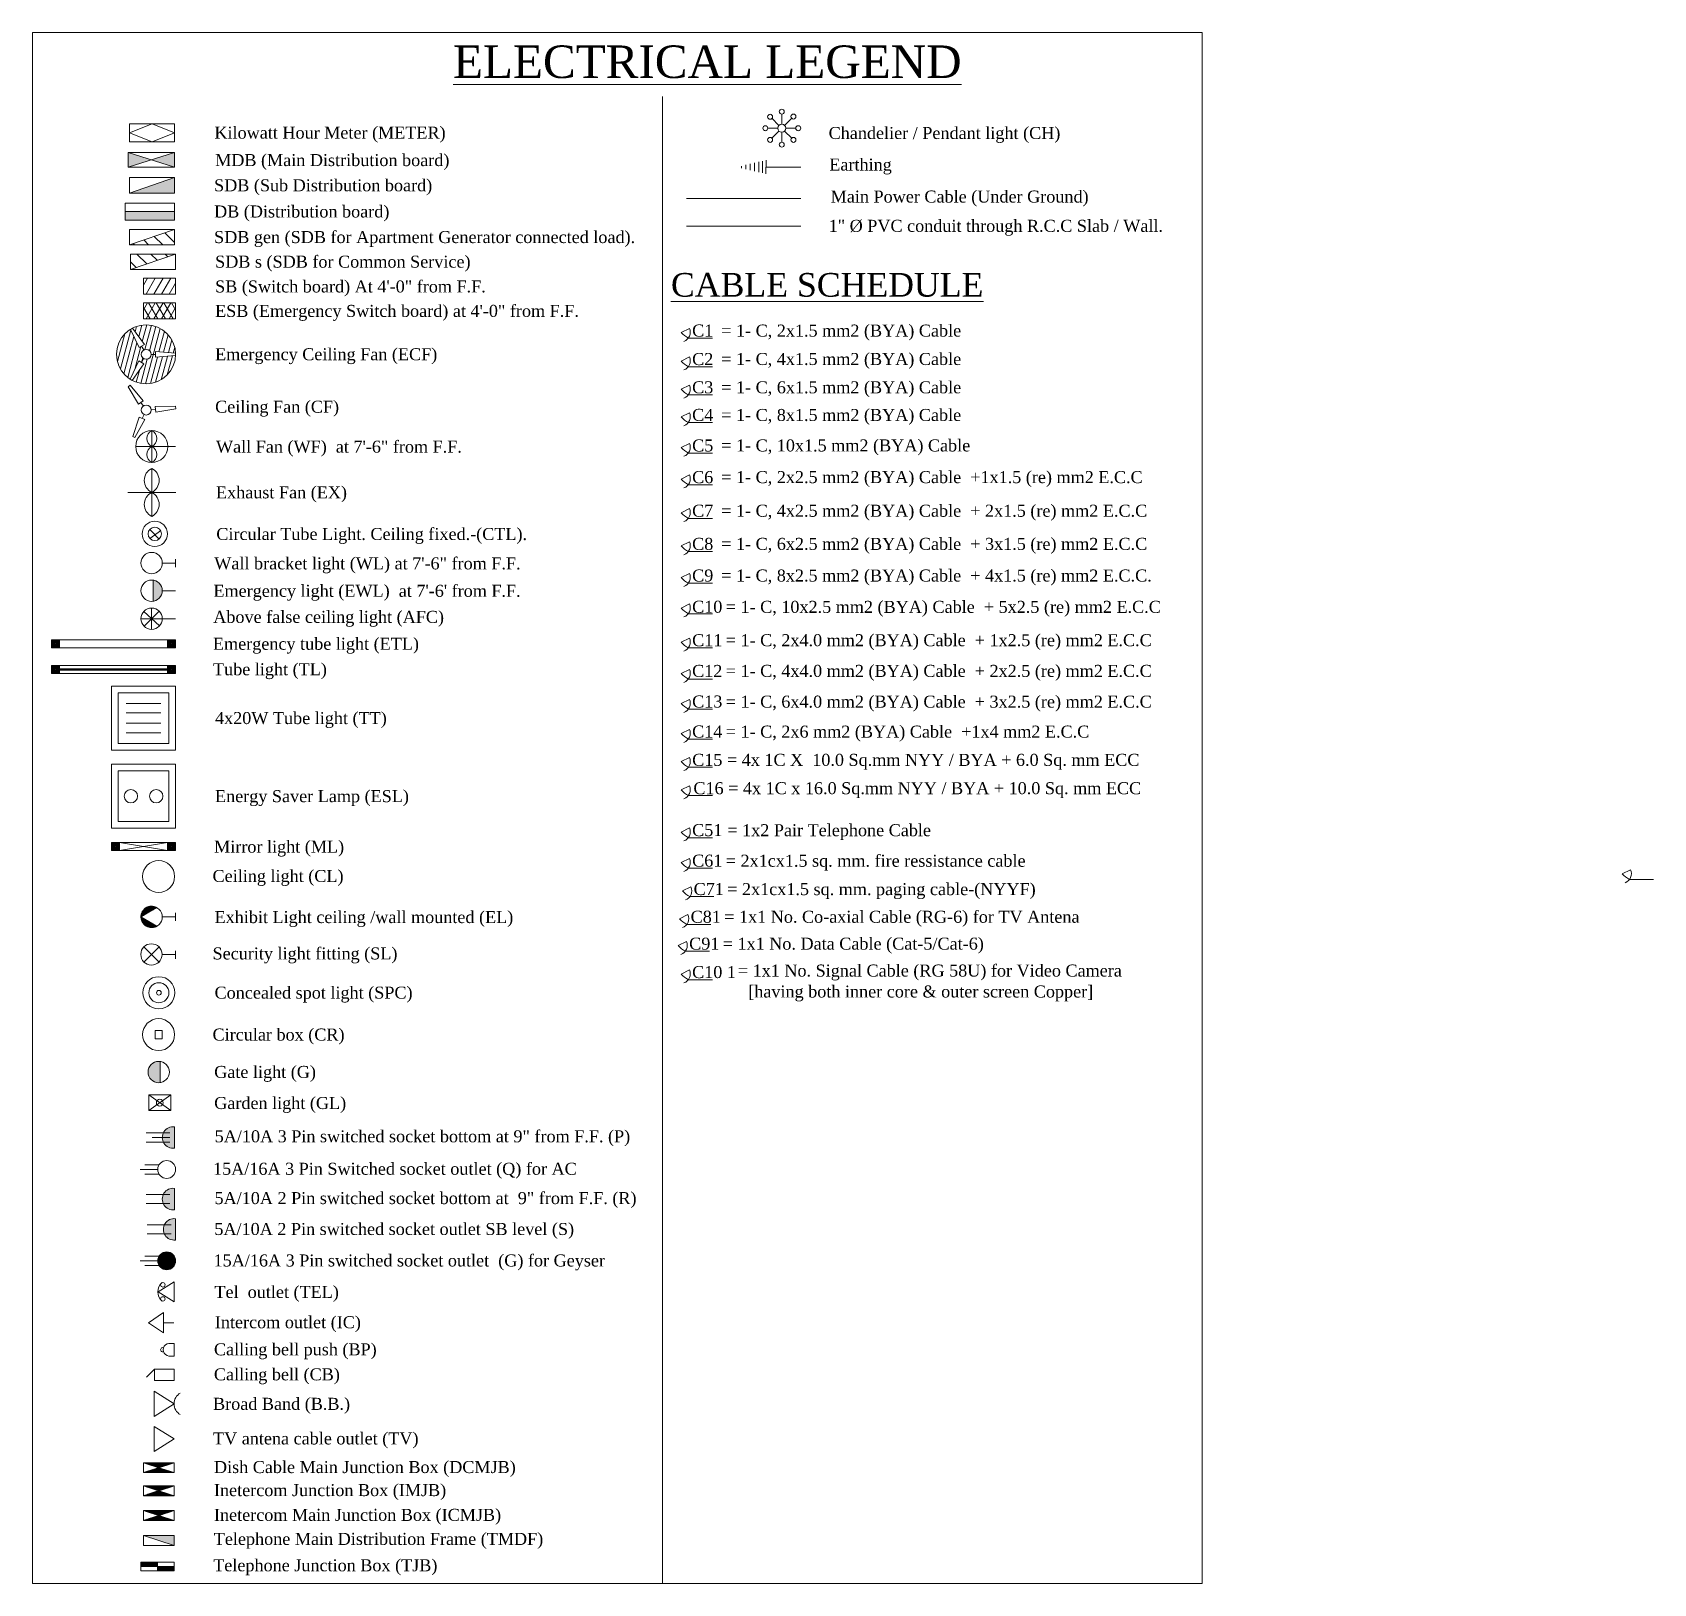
# Model space of a CAD drawing. Header units: inches. Extents: x 845 to 17085, y 908 to 10810.
# Drawn here: x 16275 to 17085, y 9425 to 10200 of the extents above; entities that cross this region are included whole.
import ezdxf

# ---------------------------------------------------------------- set-up
doc = ezdxf.new("R2010")
doc.units = ezdxf.units.IN
doc.header["$LTSCALE"] = 15
doc.header["$MEASUREMENT"] = 0
doc.linetypes.add('HIDDEN', pattern=[0.375, 0.25, -0.125])
for name, color, linetype, lineweight in [('E. Fixture', 6, 'Continuous', 20), ('ETEXT', 152, 'Continuous', 5), ('G-FIX', 4, 'Continuous', 9), ('HATCH', 251, 'Continuous', 5), ('L-TXT', 255, 'Continuous', 9)]:
    doc.layers.add(name, color=color, linetype=linetype, lineweight=lineweight)
doc.styles.add('JASIM', font='times.ttf')

msp = doc.modelspace()

# ---------------------------------------------------------------- texts
at = {"layer": 'ETEXT', "color": 3, "lineweight": 5, "style": 'JASIM'}
for s, height, p in [('%%UELECTRICAL LEGEND', 16.2422, (16485.51, 10177.2)), ('%%UCABLE SCHEDULE', 11.8125, (16594.42, 10067.91))]:
    msp.add_text(s, height=height, dxfattribs=at).set_placement(p)
at = {"layer": 'ETEXT', "lineweight": 5, "style": 'JASIM'}
for s, p in [('Kilowatt Hour Meter (METER)', (16366.3, 10146.87)), ('Chandelier / Pendant light (CH)', (16673.2, 10146.7)), ('MDB (Main Distribution board)', (16366.67, 10133.16)), ('Earthing', (16673.54, 10130.92)), ('SDB (Sub Distribution board)', (16366.13, 10120.55)), ('Main Power Cable (Under Ground)', (16674.23, 10114.92)), ('DB (Distribution board)', (16366.13, 10107.47)), ('SDB gen (SDB for Apartment Generator connected load).', (16366.13, 10094.69)), ('1" %%c PVC conduit through R.C.C Slab / Wall.', (16673.2, 10100.3)), ('SDB s (SDB for Common Service)', (16366.65, 10082.39)), ('SB (Switch board) At 4\'-0" from F.F.', (16366.65, 10070)), ('ESB (Emergency Switch board) at 4\'-0" from F.F.', (16366.65, 10057.78)), ('C1', (16604.99, 10047.98)), ('= 1- C, 2x1.5 mm2 (BYA) Cable', (16619.53, 10047.94)), ('Emergency Ceiling Fan (ECF)', (16366.65, 10036.13)), ('C2', (16604.99, 10033.72)), ('= 1- C, 4x1.5 mm2 (BYA) Cable', (16619.53, 10033.75)), ('C3', (16604.99, 10019.61)), ('= 1- C, 6x1.5 mm2 (BYA) Cable', (16619.53, 10019.6)), ('Ceiling Fan (CF)', (16366.65, 10009.9)), ('C4', (16604.99, 10005.81)), ('= 1- C, 8x1.5 mm2 (BYA) Cable', (16619.53, 10005.78)), ('Wall Fan (WF)  at 7\'-6" from F.F.', (16367.07, 9989.94)), ('C5', (16604.99, 9990.53)), ('= 1- C, 10x1.5 mm2 (BYA) Cable', (16619.53, 9990.55)), ('C6', (16604.99, 9974.71)), ('= 1- C, 2x2.5 mm2 (BYA) Cable  +1x1.5 (re) mm2 E.C.C', (16619.53, 9974.72)), ('Exhaust Fan (EX)', (16367.1, 9967.1)), ('C7', (16604.99, 9957.92)), ('= 1- C, 4x2.5 mm2 (BYA) Cable  + 2x1.5 (re) mm2 E.C.C', (16619.53, 9957.92)), ('Circular Tube Light. Ceiling fixed.-(CTL).', (16367.24, 9946.3)), ('C8', (16604.99, 9941.35)), ('= 1- C, 6x2.5 mm2 (BYA) Cable  + 3x1.5 (re) mm2 E.C.C', (16619.53, 9941.36)), ('Wall bracket light (WL) at 7\'-6" from F.F.', (16366.22, 9931.61)), ('C9', (16604.99, 9925.53)), ('= 1- C, 8x2.5 mm2 (BYA) Cable  + 4x1.5 (re) mm2 E.C.C.', (16619.53, 9925.53)), ("Emergency light (EWL)  at 7'-6' from F.F.", (16365.8, 9917.89)), ('C10', (16604.99, 9909.94)), (' = 1- C, 10x2.5 mm2 (BYA) Cable  + 5x2.5 (re) mm2 E.C.C', (16619.53, 9909.88)), ('Above false ceiling light (AFC)', (16365.73, 9904.87)), ('C11', (16604.99, 9893.2)), (' = 1- C, 2x4.0 mm2 (BYA) Cable  + 1x2.5 (re) mm2 E.C.C', (16619.53, 9893.22)), ('Emergency tube light (ETL)', (16365.58, 9891.44)), ('Tube light (TL)', (16365.61, 9878.7)), ('C12', (16604.99, 9877.86)), (' = 1- C, 4x4.0 mm2 (BYA) Cable  + 2x2.5 (re) mm2 E.C.C', (16619.53, 9877.88)), ('C13', (16604.99, 9862.57)), (' = 1- C, 6x4.0 mm2 (BYA) Cable  + 3x2.5 (re) mm2 E.C.C', (16619.53, 9862.51)), ('4x20W Tube light (TT)', (16366.6, 9854.3)), ('C14', (16604.99, 9847.58)), (' = 1- C, 2x6 mm2 (BYA) Cable  +1x4 mm2 E.C.C', (16619.53, 9847.53)), ('C15 = 4x 1C X  10.0 Sq.mm NYY / BYA + 6.0 Sq. mm ECC', (16605.02, 9833.42)), ('Energy Saver Lamp (ESL)', (16366.6, 9815.27)), ('C16 = 4x 1C x 16.0 Sq.mm NYY / BYA + 10.0 Sq. mm ECC', (16605.63, 9819.25)), ('C51', (16604.99, 9798.31)), (' = 1x2 Pair Telephone Cable', (16620.33, 9798.26)), ('Mirror light (ML)', (16366.15, 9790.04)), ('C61', (16604.99, 9783.06)), (' = 2x1cx1.5 sq. mm. fire ressistance cable', (16619.53, 9783)), ('Ceiling light (CL)', (16365.37, 9775.38)), ('C71', (16605.74, 9768.86)), (' = 2x1cx1.5 sq. mm. paging cable-(NYYF)', (16620.27, 9768.81)), ('Exhibit Light ceiling /wall mounted (EL)', (16366.38, 9754.85)), ('C81', (16604.25, 9755)), (' = 1x1 No. Co-axial Cable (RG-6) for TV Antena', (16618.78, 9755)), ('C91', (16603.5, 9741.56)), (' = 1x1 No. Data Cable (Cat-5/Cat-6)', (16618.03, 9741.56)), ('Security light fitting (SL)', (16365.37, 9736.67)), ('C10 1', (16604.99, 9727.36)), (' = 1x1 No. Signal Cable (RG 58U) for Video Camera', (16625.58, 9728.11)), ('Concealed spot light (SPC)', (16366.38, 9717.08)), ('  [having both inner core & outer screen Copper]', (16628.5, 9717.65)), ('Circular box (CR)', (16365.37, 9696.13)), ('Gate light (G)', (16366.19, 9677.45)), ('Garden light (GL)', (16366.19, 9661.92)), ('5A/10A 3 Pin switched socket bottom at 9" from F.F. (P)', (16366.44, 9645.28)), ('15A/16A 3 Pin Switched socket outlet (Q) for AC', (16365.61, 9629.06)), ('5A/10A 2 Pin switched socket bottom at  9" from F.F. (R)', (16366.35, 9614.4)), ('5A/10A 2 Pin switched socket outlet SB level (S)', (16366.28, 9598.96)), ('15A/16A 3 Pin switched socket outlet  (G) for Geyser', (16365.89, 9583.23)), ('Tel  outlet (TEL)', (16366.32, 9567.5)), ('Intercom outlet (IC)', (16366.51, 9552.37)), ('Calling bell push (BP)', (16366.07, 9538.81)), ('Calling bell (CB)', (16366.05, 9526.32)), ('Broad Band (B.B.)', (16365.61, 9511.58)), ('TV antena cable outlet (TV)', (16365.61, 9494.29)), ('Dish Cable Main Junction Box (DCMJB)', (16366.07, 9479.99)), ('Inetercom Junction Box (IMJB)', (16366.07, 9468.45)), ('Inetercom Main Junction Box (ICMJB)', (16366.07, 9456.09)), ('Telephone Main Distribution Frame (TMDF)', (16365.98, 9444.08)), ('Telephone Junction Box (TJB)', (16365.71, 9430.89))]:
    msp.add_text(s, height=6, dxfattribs=at).set_placement(p)

# ---------------------------------------------------------------- blocks, each defined once
blk = doc.blocks.new('hh')
at = {"layer": 'E. Fixture', "lineweight": 15}
h = blk.add_hatch(dxfattribs=at)
h.set_pattern_fill('ANSI31', color=256, style=0)
h.set_pattern_definition([(45, (-3.09985, 2.43314), (-0.088388348, 0.088388348), [])])
h.paths.add_polyline_path([(805.52, 250.04), (797.86, 247.57), (813.18, 247.57)])
h.paths.add_polyline_path([(813.18, 252.51), (797.86, 252.51), (805.52, 250.04)])
for points in [[(813.18, 252.51), (805.52, 250.04), (797.86, 252.51)], [(813.18, 247.57), (805.52, 250.04), (797.86, 247.57)]]:
    blk.add_lwpolyline(points, dxfattribs=at)
blk.add_lwpolyline([(797.86, 252.51), (813.18, 252.51), (813.18, 247.57), (797.86, 247.57)], close=True, dxfattribs=at)
blk = doc.blocks.new('kk')
at = {"layer": 'E. Fixture', "lineweight": 15}
h = blk.add_hatch(dxfattribs=at)
h.set_pattern_fill('ANSI31', color=256, style=0)
h.paths.add_polyline_path([(804.9, 220.72), (804.9, 222.87), (796.52, 222.87), (796.52, 220.72)])
h = blk.add_hatch(dxfattribs=at)
h.set_pattern_fill('ANSI31', color=256, style=0)
h.paths.add_polyline_path([(813.27, 218.58), (813.27, 220.72), (804.9, 220.72), (804.9, 218.58)])
for p, q in [((813.27, 220.72), (796.52, 220.72)), ((804.9, 222.87), (804.9, 218.58))]:
    blk.add_line(p, q, dxfattribs=at)
blk.add_lwpolyline([(796.52, 222.87), (813.27, 222.87), (813.27, 218.58), (796.52, 218.58)], close=True, dxfattribs=at)
blk = doc.blocks.new('82')
at = {"layer": 'E. Fixture'}
for p, q in [((1444.82, -4136.61), (1444.82, -4145.99)), ((1452.32, -4141.3), (1444.82, -4136.61)), ((1452.32, -4141.3), (1444.82, -4145.99))]:
    blk.add_line(p, q, dxfattribs=at)
blk = doc.blocks.new('122')
at = {"layer": 'E. Fixture'}
for p, q in [((27132.17, -3865.78), (27130.89, -3865.78)), ((27132.17, -3870.54), (27132.17, -3865.78)), ((27132.17, -3870.54), (27130.89, -3870.54))]:
    blk.add_line(p, q, dxfattribs=at)
for centre, radius, start, end in [((27127.94, -3868.15), 0.782, 69.6947, 293.2018), ((27130.55, -3868.16), 2.41, 81.89167, 278.10833)]:
    blk.add_arc(centre, radius, start, end, dxfattribs=at)
blk = doc.blocks.new('205')
at = {"layer": 'E. Fixture'}
for p, q in [((27100.62, -3883.85), (27107.93, -3883.85)), ((27100.62, -3883.85), (27100.62, -3888.02)), ((27110.88, -3886.8), (27107.93, -3883.85)), ((27107.93, -3888.02), (27107.93, -3883.85)), ((27100.62, -3888.02), (27107.93, -3888.02))]:
    blk.add_line(p, q, dxfattribs=at)
blk = doc.blocks.new('25')
at = {"layer": 'E. Fixture'}
for p, q in [((27123.97, -3857.76), (27129.6, -3853.92)), ((27129.6, -3853.92), (27129.6, -3861.59)), ((27123.97, -3857.76), (27129.6, -3861.59)), ((27133.46, -3857.76), (27129.6, -3857.76))]:
    blk.add_line(p, q, dxfattribs=at)
blk = doc.blocks.new('L4')
at = {"layer": 'E. Fixture'}
for radius in [8, 8, 5, 1.17]:
    blk.add_circle((39232.56, 28184.17), radius, dxfattribs=at)
blk = doc.blocks.new('05')
at = {"layer": 'E. Fixture'}
blk.add_hatch(color=256, dxfattribs=at).paths.add_polyline_path([(27124.32, -3822.56), (27124.32, -3814.56, 1.138442)])
for p, q in [((27124.32, -3822.56), (27124.32, -3814.56)), ((27122.65, -3816.83), (27113.67, -3816.83)), ((27122.65, -3820.28), (27113.67, -3820.28)), ((27122.65, -3818.56), (27115.97, -3818.56))]:
    blk.add_line(p, q, dxfattribs=at)
blk.add_arc((27123.8, -3818.56), 4.03, 82.59172, 277.40828, dxfattribs=at)
blk = doc.blocks.new('10')
at = {"layer": 'E. Fixture'}
blk.add_hatch(color=256, dxfattribs=at).paths.add_polyline_path([(27132.13, -3831.38), (27132.13, -3823.38, 1.138442)])
for p, q in [((27130.46, -3825.65), (27121.48, -3825.65)), ((27132.13, -3831.38), (27132.13, -3823.38)), ((27130.46, -3829.1), (27121.48, -3829.1))]:
    blk.add_line(p, q, dxfattribs=at)
blk.add_arc((27131.61, -3827.38), 4.03, 82.59172, 277.40828, dxfattribs=at)
blk = doc.blocks.new('gg')
at = {"layer": 'E. Fixture', "lineweight": 15}
blk.add_hatch(color=256, dxfattribs=at).paths.add_polyline_path([(813.18, 353.14, 1), (804.27, 353.14, 1)])
for p, q in [((804.27, 353.14), (795.46, 353.14)), ((804.86, 355.44), (797.88, 355.44)), ((804.86, 350.84), (797.88, 350.84))]:
    blk.add_line(p, q, dxfattribs=at)
blk.add_circle((808.72, 353.14), 4.46, dxfattribs=at)
blk = doc.blocks.new('ty')
at = {"layer": 'E. Fixture'}
for p, q in [((26271.05, -3659.09), (26277.05, -3655.34)), ((26277.05, -3662.84), (26277.05, -3655.34)), ((26271.05, -3659.09), (26277.05, -3662.84))]:
    blk.add_line(p, q, dxfattribs=at)
for centre in [(26272.88, -3656.43), (26272.88, -3661.74)]:
    blk.add_circle(centre, 0.844, dxfattribs=at)
blk.add_arc((26275.48, -3659.09), 4.5, 130.01966, 229.98034, dxfattribs=at)
blk = doc.blocks.new('69582')
at = {"layer": 'HATCH'}
for p, q in [((1428.68, -3959.17), (1452.68, -3959.17)), ((1428.68, -3983.17), (1428.68, -3959.17)), ((1452.68, -3959.17), (1452.68, -3983.17)), ((1431.18, -3961.67), (1450.18, -3961.67)), ((1431.18, -3980.67), (1431.18, -3961.67)), ((1450.18, -3961.67), (1450.18, -3980.67)), ((1452.68, -3983.17), (1428.68, -3983.17)), ((1450.18, -3980.67), (1431.18, -3980.67))]:
    blk.add_line(p, q, dxfattribs=at)
blk = doc.blocks.new('oo')
at = {"layer": 'E. Fixture', "lineweight": 15}
for p, q in [((755.23, 589.1), (809.18, 589.1)), ((755.23, 589.03), (809.18, 589.03)), ((755.23, 588.97), (809.18, 588.97)), ((755.23, 588.9), (809.18, 588.9)), ((755.23, 588.77), (809.18, 588.77)), ((755.23, 588.63), (809.18, 588.63)), ((755.23, 588.57), (809.18, 588.57)), ((755.23, 588.5), (809.18, 588.5)), ((755.23, 588.43), (809.18, 588.43)), ((755.23, 588.43), (809.18, 588.43))]:
    blk.add_line(p, q, dxfattribs=at)
at = {"layer": 'E. Fixture', "color": 5, "lineweight": 15}
blk.add_lwpolyline([(751.23, 590.77), (813.18, 590.77), (813.18, 586.76), (751.23, 586.76), (751.23, 590.77)], dxfattribs=at)
at = {"layer": 'HATCH', "lineweight": 15}
for points in [[(751.23, 590.77), (755.23, 590.77), (755.23, 586.76), (751.23, 586.76)], [(751.56, 590.43), (754.89, 590.43), (754.89, 587.1), (751.56, 587.1)], [(751.89, 590.1), (754.56, 590.1), (754.56, 587.43), (751.89, 587.43)], [(752.23, 589.77), (754.23, 589.77), (754.23, 587.76), (752.23, 587.76)], [(752.56, 589.43), (753.89, 589.43), (753.89, 588.1), (752.56, 588.1)], [(752.89, 589.1), (753.56, 589.1), (753.56, 588.43), (752.89, 588.43)], [(813.18, 590.77), (809.18, 590.77), (809.18, 586.76), (813.18, 586.76)], [(812.85, 590.43), (809.51, 590.43), (809.51, 587.1), (812.85, 587.1)], [(812.52, 590.1), (809.85, 590.1), (809.85, 587.43), (812.52, 587.43)], [(812.18, 589.77), (810.18, 589.77), (810.18, 587.76), (812.18, 587.76)], [(811.85, 589.43), (810.52, 589.43), (810.52, 588.1), (811.85, 588.1)], [(811.52, 589.1), (810.85, 589.1), (810.85, 588.43), (811.52, 588.43)]]:
    blk.add_lwpolyline(points, close=True, dxfattribs=at)
blk = doc.blocks.new('S')
at = {"layer": 'E. Fixture'}
for p, q in [((27102.5, -3564.5), (27101.4, -3580.7)), ((27104.4, -3564.5), (27102.5, -3564.5)), ((27104.4, -3564.5), (27106.1, -3580.6)), ((27082.5, -3599), (27095.8, -3589.7)), ((27095.8, -3589.7), (27098.2, -3593.8)), ((27106.1, -3580.6), (27101.4, -3580.7)), ((27103.5, -3584.1), (27103.5, -3580.7)), ((27111.1, -3589.7), (27108.7, -3593.8)), ((27124.4, -3599), (27111.1, -3589.7)), ((27082.5, -3599), (27083.5, -3600.7)), ((27083.5, -3600.7), (27098.2, -3593.8)), ((27100, -3590.1), (27097, -3591.8)), ((27106.9, -3590.1), (27109.9, -3591.8)), ((27123.4, -3600.7), (27108.7, -3593.8)), ((27124.4, -3599), (27123.4, -3600.7))]:
    blk.add_line(p, q, dxfattribs=at)
blk.add_circle((27103.5, -3588.1), 3.94, dxfattribs=at)
blk = doc.blocks.new('14')
at = {"layer": 'E. Fixture'}
for p, q in [((26233.99, -3909.11), (26233.99, -3891.11)), ((26224.99, -3900.11), (26242.99, -3900.11))]:
    blk.add_line(p, q, dxfattribs=at)
for centre, start, end in [((26229.49, -3902.36), 26.56402, 153.43598), ((26238.49, -3902.36), 26.56402, 153.43598), ((26229.49, -3897.86), 206.56402, 333.43598), ((26238.49, -3897.86), 206.56402, 333.43598)]:
    blk.add_arc(centre, 5.03, start, end, dxfattribs=at)
blk = doc.blocks.new('587')
at = {"layer": 'E. Fixture', "color": 252}
for p, q in [((26785.78, -3108.94), (26791.67, -3103.53)), ((26791.56, -3109.07), (26785.9, -3103.41)), ((26788.73, -3110.24), (26788.73, -3102.24)), ((26784.73, -3106.24), (26792.73, -3106.24))]:
    blk.add_line(p, q, dxfattribs=at)
at = {"layer": 'E. Fixture'}
blk.add_line((26792.73, -3106.24), (26797.73, -3106.24), dxfattribs=at)
blk.add_circle((26788.73, -3106.24), 4, dxfattribs=at)
blk = doc.blocks.new('tu')
at = {"layer": 'E. Fixture'}
for p, q in [((27127.2, -3640.35), (27127.2, -3628.35)), ((27121.06, -3634.35), (27118.26, -3634.35)), ((27133.2, -3634.35), (27121.2, -3634.35))]:
    blk.add_line(p, q, dxfattribs=at)
blk.add_circle((27127.2, -3634.35), 6, dxfattribs=at)
for centre, start, end in [((27128.7, -3631.35), 116.56402, 243.43598), ((27125.7, -3631.35), 296.56402, 63.43598), ((27128.7, -3637.35), 116.56402, 243.43598), ((27125.7, -3637.35), 296.56402, 63.43598)]:
    blk.add_arc(centre, 3.35, start, end, dxfattribs=at)
blk = doc.blocks.new('C')
at = {"layer": 'E. Fixture'}
blk.add_hatch(color=256, dxfattribs=at).paths.add_polyline_path([(27131.11, -3595.1), (27140.34, -3595.1), (27140.34, -3591.94)])
blk.add_line((27140.34, -3591.94), (27131.11, -3595.1), dxfattribs=at)
blk.add_lwpolyline([(27131.11, -3591.94), (27140.34, -3591.94), (27140.34, -3595.1), (27131.11, -3595.1), (27131.11, -3591.94)], dxfattribs=at)
blk = doc.blocks.new('02')
at = {"layer": 'E. Fixture', "lineweight": 5}
h = blk.add_hatch(dxfattribs=at)
h.set_pattern_fill('ANSI31', color=256, scale=20, angle=90, style=0)
h.set_pattern_definition([(135, (24854.75, 29892.603), (-1.76776695, -1.76776695), [])])
h.paths.add_polyline_path([(39229.64, 28526.87), (39229.64, 28523), (39240.91, 28526.87)])
at = {"layer": 'E. Fixture'}
blk.add_line((39240.91, 28526.87), (39229.64, 28523), dxfattribs=at)
blk.add_lwpolyline([(39229.64, 28526.87), (39240.91, 28526.87), (39240.91, 28523), (39229.64, 28523), (39229.64, 28526.87)], dxfattribs=at)
blk = doc.blocks.new('98')
at = {"layer": 'E. Fixture', "lineweight": 5}
h = blk.add_hatch(dxfattribs=at)
h.set_pattern_fill('ANSI31', color=251, scale=20, angle=90, style=0)
h.set_pattern_definition([(135, (24852.4953, 29864.744), (-1.76776695, -1.76776695), [])])
h.paths.add_polyline_path([(39240.91, 28545.31), (39240.91, 28549.18), (39229.64, 28545.31)])
at = {"layer": 'E. Fixture'}
blk.add_line((39240.91, 28549.18), (39229.64, 28545.31), dxfattribs=at)
blk.add_lwpolyline([(39229.64, 28549.18), (39240.91, 28549.18), (39240.91, 28545.31), (39229.64, 28545.31), (39229.64, 28549.18)], dxfattribs=at)
blk = doc.blocks.new('2')
at = {"layer": 'E. Fixture'}
blk.add_hatch(color=256, dxfattribs=at).paths.add_polyline_path([(27131.11, -3604.57), (27131.11, -3606.15), (27140.34, -3606.15), (27140.34, -3604.57)])
blk.add_line((27140.34, -3604.57), (27131.11, -3604.57), dxfattribs=at)
blk.add_lwpolyline([(27131.11, -3602.99), (27140.34, -3602.99), (27140.34, -3606.15), (27131.11, -3606.15), (27131.11, -3602.99)], dxfattribs=at)
blk = doc.blocks.new('L')
at = {"layer": 'E. Fixture'}
for p, q in [((27133.81, -3573.08), (27130.06, -3574.58)), ((27130.06, -3574.58), (27133.81, -3576.08)), ((27137.56, -3574.58), (27133.81, -3573.08)), ((27133.81, -3576.08), (27137.56, -3574.58))]:
    blk.add_line(p, q, dxfattribs=at)
blk.add_lwpolyline([(27130.06, -3573.08), (27137.56, -3573.08), (27137.56, -3576.08), (27130.06, -3576.08), (27130.06, -3573.08)], dxfattribs=at)
blk = doc.blocks.new('P')
at = {"layer": 'E. Fixture'}
h = blk.add_hatch(color=256, dxfattribs=at)
h.paths.add_polyline_path([(27133.98, -3585.76), (27139.76, -3587.62), (27139.76, -3583.91)])
h.paths.add_polyline_path([(27133.98, -3585.76), (27128.2, -3583.91), (27128.2, -3587.62)])
for p, q in [((27139.76, -3583.91), (27128.2, -3587.62)), ((27128.2, -3583.91), (27139.76, -3587.62))]:
    blk.add_line(p, q, dxfattribs=at)
blk.add_lwpolyline([(27128.2, -3583.91), (27139.76, -3583.91), (27139.76, -3587.62), (27128.2, -3587.62), (27128.2, -3583.91)], dxfattribs=at)
blk = doc.blocks.new('E2')
at = {"layer": 'E. Fixture', "color": 252}
for p, q in [((27081.9, -4056.14), (27081.9, -4056.89)), ((27083.51, -4055.75), (27083.52, -4057.26)), ((27085.13, -4055.36), (27085.14, -4057.62)), ((27086.74, -4054.97), (27086.76, -4057.99)), ((27088.36, -4054.58), (27088.38, -4058.35)), ((27089.79, -4054.24), (27089.82, -4058.68)), ((27091.05, -4053.93), (27091.08, -4058.96)), ((27104.1, -4056.35), (27091.06, -4056.45))]:
    blk.add_line(p, q, dxfattribs=at)
blk = doc.blocks.new('2635')
at = {"layer": 'E. Fixture'}
for p, q in [((1426.94, -4198.39), (1424.29, -4195.74)), ((1428, -4197.95), (1428, -4194.2)), ((1429.06, -4198.39), (1431.71, -4195.74)), ((1426.5, -4199.45), (1422.76, -4199.45)), ((1424.3, -4203.16), (1426.94, -4200.51)), ((1428, -4204.69), (1428, -4200.95)), ((1431.71, -4203.16), (1429.06, -4200.51)), ((1433.25, -4199.45), (1429.5, -4199.45))]:
    blk.add_line(p, q, dxfattribs=at)
for centre, radius in [((1423.62, -4195.17), 0.938), ((1428, -4193.26), 0.938), ((1432.37, -4195.08), 0.938), ((1421.82, -4199.45), 0.938), ((1423.63, -4203.82), 0.938), ((1428, -4199.45), 1.5), ((1432.37, -4203.82), 0.938), ((1434.18, -4199.45), 0.938), ((1428, -4205.63), 0.938)]:
    blk.add_circle(centre, radius, dxfattribs=at)

# ---------------------------------------------------------------- hatches: boundary and pattern name
at = {"layer": 'E. Fixture', "lineweight": 5}
h = msp.add_hatch(dxfattribs=at)
h.set_pattern_fill('ANSI31', color=256, scale=26.668912, angle=15, style=0)
h.set_pattern_definition([(60, (-54500.6454, 17507.455), (-2.88699442, 1.666807), [])])
h.paths.add_polyline_path([(16330.91, 10069.16), (16346.91, 10069.16), (16346.91, 10077.17), (16330.91, 10077.17)])
h = msp.add_hatch(dxfattribs=at)
h.set_pattern_fill('ANSI31', color=256, scale=26.668912, angle=15, style=0)
h.set_pattern_definition([(120, (87178.459, 17495.1637), (2.88699442, 1.666807), [])])
h.paths.add_polyline_path([(16346.91, 10056.87), (16330.91, 10056.87), (16330.91, 10064.87), (16346.91, 10064.87)])
h = msp.add_hatch(dxfattribs=at)
h.set_pattern_fill('ANSI31', color=256, scale=26.668912, angle=15, style=0)
h.set_pattern_definition([(60, (-54500.6454, 17495.1637), (-2.88699442, 1.666807), [])])
h.paths.add_polyline_path([(16330.91, 10056.87), (16346.91, 10056.87), (16346.91, 10064.87), (16330.91, 10064.87)])
h = msp.add_hatch(dxfattribs=at)
h.set_pattern_fill('ANSI31', color=154, scale=18.751579, angle=30, style=0)
h.set_pattern_definition([(75, (-426.0788, 11819.0132), (-2.2640793, 0.6066582), [])])
h.paths.add_polyline_path([(16325.39, 10052.18), (16331.3, 10043.95), (16329.87, 10043.11), (16330.95, 10041.22, -0.57735), (16334.63, 10039.07), (16336.81, 10039.06), (16336.81, 10040.57), (16346.91, 10039.63, 0.549835)])
h.paths.add_polyline_path([(16346.9, 10038.4), (16336.81, 10037.61), (16336.81, 10039.06), (16334.63, 10039.07, -0.57735), (16330.93, 10036.95), (16329.83, 10035.07), (16331.08, 10034.33), (16325.28, 10026.04, 0.549855)])
h.paths.add_polyline_path([(16330.93, 10036.95, -0.266869), (16329.71, 10039.08, -0.26903), (16330.95, 10041.22), (16329.87, 10043.11), (16328.74, 10042.45), (16324.32, 10051.57, 0.257886), (16317.42, 10039.08, 0.255723), (16324.22, 10026.66), (16328.53, 10035.84), (16329.83, 10035.07)])
for color, points in [(154, [(16340.24, 9920.96, 0.372313), (16335.68, 9926.24), (16335.68, 9915.69, 0.372313)]), (256, [(16333.13, 9680.39, 0.457394), (16339.23, 9675.11), (16339.23, 9685.67, 0.457394)]), (256, [(16346.12, 9448.76), (16330.8, 9448.76), (16346.12, 9443.83)])]:
    msp.add_hatch(color=color, dxfattribs=at).paths.add_polyline_path(points)
h = msp.add_hatch(dxfattribs=at)
h.set_pattern_fill('ANSI31', color=256, style=0)
h.set_pattern_definition([(45, (15533.72552, 9250.7745), (-0.088388348, 0.088388348), [])])
h.paths.add_polyline_path([(16337.46, 9762.62, 0.568998), (16329.57, 9757.94)])
h.paths.add_polyline_path([(16329.57, 9757.94, 0.568998), (16337.46, 9753.25)])

# ---------------------------------------------------------------- linework, layer by layer
at = {"layer": 'E. Fixture', "color": 4}
for p, q in [((16275.36, 10199.96), (16859.9, 10199.96)), ((16859.9, 10199.96), (16859.9, 9424.75)), ((16859.9, 9424.75), (16275.36, 9424.75))]:
    msp.add_line(p, q, dxfattribs=at)
at = {"layer": 'E. Fixture', "color": 5, "linetype": 'HIDDEN', "lineweight": 5, "ltscale": 55}
msp.add_line((16659.34, 10116.98), (16602.21, 10116.98), dxfattribs=at)
at = {"layer": 'E. Fixture', "color": 7, "linetype": 'HIDDEN', "lineweight": 5, "ltscale": 55}
msp.add_line((16659.34, 10103.16), (16602.21, 10103.16), dxfattribs=at)
at = {"layer": 'E. Fixture', "lineweight": 5}
for p, q in [((16339.44, 9950.89), (16333.99, 9947.12)), ((16334.06, 9951.62), (16338.61, 9946.77)), ((16340.24, 9934.74), (16346.91, 9934.74)), ((16346.91, 9932.72), (16346.91, 9936.76)), ((16335.68, 9926.24), (16335.68, 9915.69)), ((16340.24, 9920.96), (16346.91, 9920.96)), ((16322.24, 9864.61), (16339.57, 9864.61)), ((16322.24, 9864.61), (16339.57, 9864.61)), ((16322.24, 9859.96), (16339.57, 9859.96)), ((16322.24, 9859.96), (16339.57, 9859.96)), ((16322.24, 9854.73), (16339.57, 9854.73)), ((16322.24, 9854.73), (16339.57, 9854.73)), ((16322.24, 9849.98), (16339.57, 9849.98)), ((16322.24, 9849.98), (16339.57, 9849.98)), ((16318.85, 9791.08), (16342.85, 9795.08)), ((16318.85, 9795.08), (16342.85, 9791.08)), ((16329.57, 9757.94), (16337.46, 9762.62)), ((16329.57, 9757.94), (16337.46, 9753.25)), ((16340.24, 9757.94), (16346.91, 9757.94)), ((16346.91, 9755.92), (16346.91, 9759.96)), ((16340.19, 9739.15), (16346.85, 9739.15)), ((16346.85, 9736.99), (16346.85, 9741.03)), ((16339.23, 9685.67), (16339.23, 9675.11)), ((16344.56, 9661.16), (16333.47, 9668.98)), ((16344.56, 9668.98), (16333.47, 9661.16)), ((16337.99, 9631.71), (16329.18, 9631.71)), ((16338.59, 9634.01), (16331.61, 9634.01)), ((16338.59, 9629.41), (16331.61, 9629.41)), ((16336.12, 9520.83), (16336.12, 9508.33)), ((16346.12, 9514.58), (16336.12, 9520.83)), ((16346.12, 9514.58), (16336.12, 9508.33)), ((16330.8, 9448.76), (16346.12, 9443.83))]:
    msp.add_line(p, q, dxfattribs=at)
at = {"layer": 'E. Fixture', "color": 252, "lineweight": 5}
for p, q in [((16338.62, 9742.92), (16331.08, 9735.38)), ((16331.08, 9742.92), (16338.62, 9735.38))]:
    msp.add_line(p, q, dxfattribs=at)
at = {"layer": 'E. Fixture', "lineweight": 5}
for points in [[(16330.91, 10077.17), (16346.91, 10077.17), (16346.91, 10069.16), (16330.91, 10069.16)], [(16330.91, 10064.87), (16346.91, 10064.87), (16346.91, 10056.87), (16330.91, 10056.87)], [(16336.62, 9701.16), (16340.23, 9701.16), (16340.23, 9697.02), (16336.62, 9697.02)], [(16333.47, 9668.98), (16333.47, 9661.16), (16344.56, 9661.16), (16344.56, 9668.98)], [(16330.8, 9448.76), (16346.12, 9448.76), (16346.12, 9443.83), (16330.8, 9443.83)]]:
    msp.add_lwpolyline(points, close=True, dxfattribs=at)
at = {"layer": 'E. Fixture', "color": 5, "lineweight": 5}
msp.add_lwpolyline([(16284.95, 9896.41), (16346.91, 9896.41), (16346.91, 9892.41), (16284.95, 9892.41), (16284.95, 9896.41)], dxfattribs=at)
at = {"layer": 'E. Fixture', "color": 252, "lineweight": 5}
for points in [[(16314.85, 9795.08), (16318.85, 9795.08), (16318.85, 9791.08), (16314.85, 9791.08)], [(16315.18, 9794.75), (16318.52, 9794.75), (16318.52, 9791.42), (16315.18, 9791.42)], [(16315.52, 9794.42), (16318.18, 9794.42), (16318.18, 9791.75), (16315.52, 9791.75)], [(16315.85, 9794.08), (16317.85, 9794.08), (16317.85, 9792.08), (16315.85, 9792.08)], [(16316.18, 9793.75), (16317.52, 9793.75), (16317.52, 9792.42), (16316.18, 9792.42)], [(16316.52, 9793.42), (16317.18, 9793.42), (16317.18, 9792.75), (16316.52, 9792.75)], [(16346.85, 9795.08), (16342.85, 9795.08), (16342.85, 9791.08), (16346.85, 9791.08)], [(16346.52, 9794.75), (16343.19, 9794.75), (16343.19, 9791.42), (16346.52, 9791.42)], [(16346.19, 9794.42), (16343.52, 9794.42), (16343.52, 9791.75), (16346.19, 9791.75)], [(16345.85, 9794.08), (16343.85, 9794.08), (16343.85, 9792.08), (16345.85, 9792.08)], [(16345.52, 9793.75), (16344.19, 9793.75), (16344.19, 9792.42), (16345.52, 9792.42)], [(16345.19, 9793.42), (16344.52, 9793.42), (16344.52, 9792.75), (16345.19, 9792.75)]]:
    msp.add_lwpolyline(points, close=True, dxfattribs=at)
msp.add_lwpolyline([(16314.85, 9795.08), (16346.85, 9795.08), (16346.85, 9791.08), (16314.85, 9791.08), (16314.85, 9795.08)], dxfattribs=at)
at = {"layer": 'E. Fixture', "color": 154, "lineweight": 5}
msp.add_circle((16332.17, 10039.08), 14.75, dxfattribs=at)
at = {"layer": 'E. Fixture', "lineweight": 5}
for centre, radius in [((16336.49, 9949.34), 6.33), ((16336.49, 9949.34), 3.33), ((16334.91, 9934.74), 5.33), ((16334.91, 9920.96), 5.33), ((16324.57, 9818.26), 3.34), ((16337.24, 9818.26), 3.34), ((16338.42, 9778.11), 8), ((16334.91, 9757.94), 5.33), ((16334.85, 9739.15), 5.33), ((16338.42, 9699.09), 8), ((16338.46, 9680.39), 5.33), ((16339.01, 9665.07), 1.72), ((16342.45, 9631.71), 4.46)]:
    msp.add_circle(centre, radius, dxfattribs=at)
msp.add_arc((16352.37, 9514.58), 6.25, 120, 240, dxfattribs=at)
at = {"layer": 'ETEXT', "lineweight": 5}
for p, q in [((16599.5, 10050), (16603.6, 10052.04)), ((16603.1, 10047.17), (16615.14, 10047.17)), ((16599.5, 10035.73), (16603.6, 10037.78)), ((16603.1, 10032.91), (16615.14, 10032.91)), ((16599.5, 10021.63), (16603.6, 10023.67)), ((16603.1, 10018.8), (16615.14, 10018.8)), ((16599.5, 10007.82), (16603.6, 10009.87)), ((16603.1, 10005), (16615.14, 10005)), ((16599.5, 9992.55), (16603.6, 9994.6)), ((16603.1, 9989.73), (16615.14, 9989.73)), ((16599.5, 9976.73), (16603.6, 9978.78)), ((16603.1, 9973.91), (16615.14, 9973.91)), ((16599.5, 9959.94), (16603.6, 9961.98)), ((16603.1, 9957.11), (16615.14, 9957.11)), ((16599.5, 9943.37), (16603.6, 9945.41)), ((16603.1, 9940.54), (16615.14, 9940.54)), ((16599.5, 9927.54), (16603.6, 9929.59)), ((16603.1, 9924.72), (16615.14, 9924.72)), ((16599.5, 9912.26), (16603.6, 9914.31)), ((16603.1, 9909.44), (16615.14, 9909.44)), ((16599.5, 9895.21), (16603.6, 9897.26)), ((16603.1, 9892.39), (16615.14, 9892.39)), ((16599.5, 9879.58), (16603.6, 9881.63)), ((16603.1, 9876.76), (16615.14, 9876.76)), ((16599.5, 9864.59), (16603.6, 9866.63)), ((16603.1, 9861.76), (16615.14, 9861.76)), ((16599.5, 9849.6), (16603.6, 9851.65)), ((16603.1, 9846.78), (16615.14, 9846.78)), ((16599.5, 9835.51), (16603.6, 9837.55)), ((16603.1, 9832.68), (16615.14, 9832.68)), ((16599.5, 9821.38), (16603.6, 9823.42)), ((16603.1, 9818.55), (16615.14, 9818.55)), ((16599.5, 9800.33), (16603.6, 9802.37)), ((16603.1, 9797.5), (16615.14, 9797.5)), ((16599.5, 9785.07), (16603.6, 9787.12)), ((16603.1, 9782.25), (16615.14, 9782.25)), ((16600.25, 9770.88), (16604.34, 9772.93)), ((16603.85, 9768.06), (16615.89, 9768.06)), ((16598.76, 9757.02), (16602.85, 9759.07)), ((16602.35, 9754.2), (16614.4, 9754.2)), ((16598.01, 9743.58), (16602.1, 9745.62)), ((16601.6, 9740.75), (16613.65, 9740.75)), ((16599.5, 9729.38), (16603.6, 9731.43)), ((16603.1, 9726.56), (16615.14, 9726.56))]:
    msp.add_line(p, q, dxfattribs=at)
at = {"layer": 'ETEXT', "color": 7, "lineweight": 5}
for p, q in [((17069.75, 9779.47), (17073.84, 9781.51)), ((17073.34, 9776.64), (17085.39, 9776.64))]:
    msp.add_line(p, q, dxfattribs=at)
at = {"layer": 'ETEXT', "lineweight": 5}
for centre, radius, start, end in [((16608.6, 10057.87), 12.03, 220.89218, 242.80254), ((16599.36, 10050.02), 4.7, 288.72244, 25.57869), ((16599.36, 10035.75), 4.7, 288.72244, 25.57869), ((16608.6, 10043.61), 12.03, 220.89218, 242.80254), ((16608.6, 10029.5), 12.03, 220.89218, 242.80254), ((16599.36, 10021.65), 4.7, 288.72244, 25.57869), ((16608.6, 10015.7), 12.03, 220.89218, 242.80254), ((16599.36, 10007.84), 4.7, 288.72244, 25.57869), ((16608.6, 10000.43), 12.03, 220.89218, 242.80254), ((16599.36, 9992.57), 4.7, 288.72244, 25.57869), ((16608.6, 9984.61), 12.03, 220.89218, 242.80254), ((16599.36, 9976.75), 4.7, 288.72244, 25.57869), ((16608.6, 9967.81), 12.03, 220.89218, 242.80254), ((16599.36, 9959.96), 4.7, 288.72244, 25.57869), ((16608.6, 9951.24), 12.03, 220.89218, 242.80254), ((16599.36, 9943.38), 4.7, 288.72244, 25.57869), ((16608.6, 9935.42), 12.03, 220.89218, 242.80254), ((16599.36, 9927.56), 4.7, 288.72244, 25.57869), ((16608.6, 9920.14), 12.03, 220.89218, 242.80254), ((16599.36, 9912.28), 4.7, 288.72244, 25.57869), ((16608.6, 9903.09), 12.03, 220.89218, 242.80254), ((16599.36, 9895.23), 4.7, 288.72244, 25.57869), ((16608.6, 9887.46), 12.03, 220.89218, 242.80254), ((16599.36, 9879.6), 4.7, 288.72244, 25.57869), ((16599.36, 9864.6), 4.7, 288.72244, 25.57869), ((16608.6, 9872.46), 12.03, 220.89218, 242.80254), ((16599.36, 9849.62), 4.7, 288.72244, 25.57869), ((16608.6, 9857.48), 12.03, 220.89218, 242.80254), ((16608.6, 9843.39), 12.03, 220.89218, 242.80254), ((16599.36, 9835.53), 4.7, 288.72244, 25.57869), ((16608.6, 9829.25), 12.03, 220.89218, 242.80254), ((16599.36, 9821.4), 4.7, 288.72244, 25.57869), ((16599.36, 9800.35), 4.7, 288.72244, 25.57869), ((16608.6, 9808.2), 12.03, 220.89218, 242.80254), ((16608.6, 9792.95), 12.03, 220.89218, 242.80254), ((16599.36, 9785.09), 4.7, 288.72244, 25.57869), ((16609.35, 9778.76), 12.03, 220.89218, 242.80254), ((16600.11, 9770.9), 4.7, 288.72244, 25.57869), ((16607.85, 9764.9), 12.03, 220.89218, 242.80254), ((16598.61, 9757.04), 4.7, 288.72244, 25.57869), ((16597.87, 9743.59), 4.7, 288.72244, 25.57869), ((16607.1, 9751.45), 12.03, 220.89218, 242.80254), ((16608.6, 9737.26), 12.03, 220.89218, 242.80254), ((16599.36, 9729.4), 4.7, 288.72244, 25.57869)]:
    msp.add_arc(centre, radius, start, end, dxfattribs=at)
at = {"layer": 'ETEXT', "color": 7, "lineweight": 5}
for centre, radius, start, end in [((17078.84, 9787.34), 12.03, 220.89218, 242.80254), ((17069.6, 9779.48), 4.7, 288.72244, 25.57869)]:
    msp.add_arc(centre, radius, start, end, dxfattribs=at)
at = {"layer": 'G-FIX', "lineweight": 5}
msp.add_line((16275.36, 10199.96), (16275.36, 9424.75), dxfattribs=at)
at = {"layer": 'HATCH', "lineweight": 5}
for points in [[(16284.95, 9896.41), (16288.95, 9896.41), (16288.95, 9892.41), (16284.95, 9892.41)], [(16285.29, 9896.07), (16288.62, 9896.07), (16288.62, 9892.74), (16285.29, 9892.74)], [(16285.62, 9895.74), (16288.29, 9895.74), (16288.29, 9893.07), (16285.62, 9893.07)], [(16285.95, 9895.41), (16287.95, 9895.41), (16287.95, 9893.41), (16285.95, 9893.41)], [(16286.29, 9895.07), (16287.62, 9895.07), (16287.62, 9893.74), (16286.29, 9893.74)], [(16286.62, 9894.74), (16287.29, 9894.74), (16287.29, 9894.07), (16286.62, 9894.07)], [(16346.91, 9896.41), (16342.91, 9896.41), (16342.91, 9892.41), (16346.91, 9892.41)], [(16346.57, 9896.07), (16343.24, 9896.07), (16343.24, 9892.74), (16346.57, 9892.74)], [(16346.24, 9895.74), (16343.57, 9895.74), (16343.57, 9893.07), (16346.24, 9893.07)], [(16345.91, 9895.41), (16343.91, 9895.41), (16343.91, 9893.41), (16345.91, 9893.41)], [(16345.57, 9895.07), (16344.24, 9895.07), (16344.24, 9893.74), (16345.57, 9893.74)], [(16345.24, 9894.74), (16344.57, 9894.74), (16344.57, 9894.07), (16345.24, 9894.07)]]:
    msp.add_lwpolyline(points, close=True, dxfattribs=at)
at = {"layer": 'L-TXT', "lineweight": 5}
msp.add_line((16590.26, 10167.87), (16590.26, 9424.75), dxfattribs=at)

# ---------------------------------------------------------------- block references
at = {"lineweight": 5}
for name, p in [('oo', (15533.73, 9292.73)), ('gg', (15533.73, 9232.9)), ('hh', (15532.94, 9232.61)), ('hh', (15532.94, 9221.07)), ('hh', (15532.94, 9208.71)), ('kk', (15532.94, 9212.58))]:
    msp.add_blockref(name, p, dxfattribs=at)
at = {"layer": 'E. Fixture', "lineweight": 5}
for name, p, xscale, yscale, zscale in [('2635', (14745.64, 15751.83), 1.33344560569094, 1.333445605687302, 1.333445605689528), ('L', (-65073.13, 20874.46), 3.000252612804616, 3.00025261279734, 3.000252612801437), ('P', (-37937.7, 17308.39), 2.00016840853641, 2.000168408532772, 2.000168408534291), ('C', (-49977.82, 18905.19), 2.443750000005821, 2.443750000005821, 2.44375), ('2', (-56033.95, 19723.42), 2.666891211381881, 2.666891211374605, 2.666891211379055), ('98', (-62135.44, -46996.83), 2, 2, 2), ('02', (-62134.92, -46964.53), 2, 2, 2), ('05', (-19822.48, 14739.51), 1.33344560569094, 1.333445605687302, 1.333445605689528), ('10', (-19832.89, 14720.52), 1.33344560569094, 1.333445605687302, 1.333445605689528), ('10', (-19832.37, 14705.37), 1.33344560569094, 1.333445605687302, 1.333445605689528), ('ty', (-18692.9, 14449.74), 1.33344560569094, 1.333445605687302, 1.333445605689528), ('25', (-19834.97, 14699.2), 1.33344560569094, 1.333445605687302, 1.333445605689528), ('122', (-19833.16, 14699.6), 1.33344560569094, 1.333445605687302, 1.333445605689528), ('205', (52483.32, 14710.77), -1.33344560569094, 1.333445605687302, 1.333445605689528), ('82', (14409.53, 15019.23), 1.33344560569094, 1.333445605687302, 1.333445605689528)]:
    msp.add_blockref(name, p, dxfattribs=dict(at, xscale=xscale, yscale=yscale, zscale=zscale))
at = {"layer": 'E. Fixture', "color": 252, "lineweight": 5, "yscale": 1.333445605687302, "zscale": 1.333445605689528}
for name, p, xscale, rotation in [('E2', (-19433.31, 15860.97), 1.333445605691134, 359.4933305613107), ('587', (-19386.4, 5764.97), -1.33344560569094, 180)]:
    msp.add_blockref(name, p, dxfattribs=dict(at, xscale=xscale, rotation=rotation))
at = {"layer": 'E. Fixture', "lineweight": 5}
for name, p, xscale, yscale, zscale, rotation in [('S', (513.19, 3574.56), 0.6250526276671042, 0.6250526276671042, 0.6250526276671042, 29.76887881914298), ('S', (30751.08, 839.12), 0.6250526276705225, 0.6250526276671735, 0.6250526276669662, 155.0800922591944), ('tu', (52507.63, 5146.81), 1.33344560569094, 1.333445605687302, 1.333445605689528, 180), ('14', (21535.56, 44951.68), 1.333445605687302, 1.333445605687302, 1.333445605689528, 270)]:
    msp.add_blockref(name, p, dxfattribs=dict(at, xscale=xscale, yscale=yscale, zscale=zscale, rotation=rotation))
msp.add_blockref('L4', (-22894.01, -18464.14), dxfattribs=at)
at = {"layer": 'HATCH', "lineweight": 5, "xscale": 1.33344560569094, "yscale": 1.333445605687302, "zscale": 1.333445605689528}
for p in [(14409.84, 15152.64), (14409.84, 15152.64), (14409.84, 15113.61), (14409.84, 15113.61)]:
    msp.add_blockref('69582', p, dxfattribs=at)

msp.set_redraw_order([(e.dxf.handle, doc.entitydb.next_handle()) for e in msp.query("TEXT MTEXT ATTDEF DIMENSION ARC_DIMENSION")])  # texts and dimensions are drawn at this point

doc.saveas('drawing.dxf')
